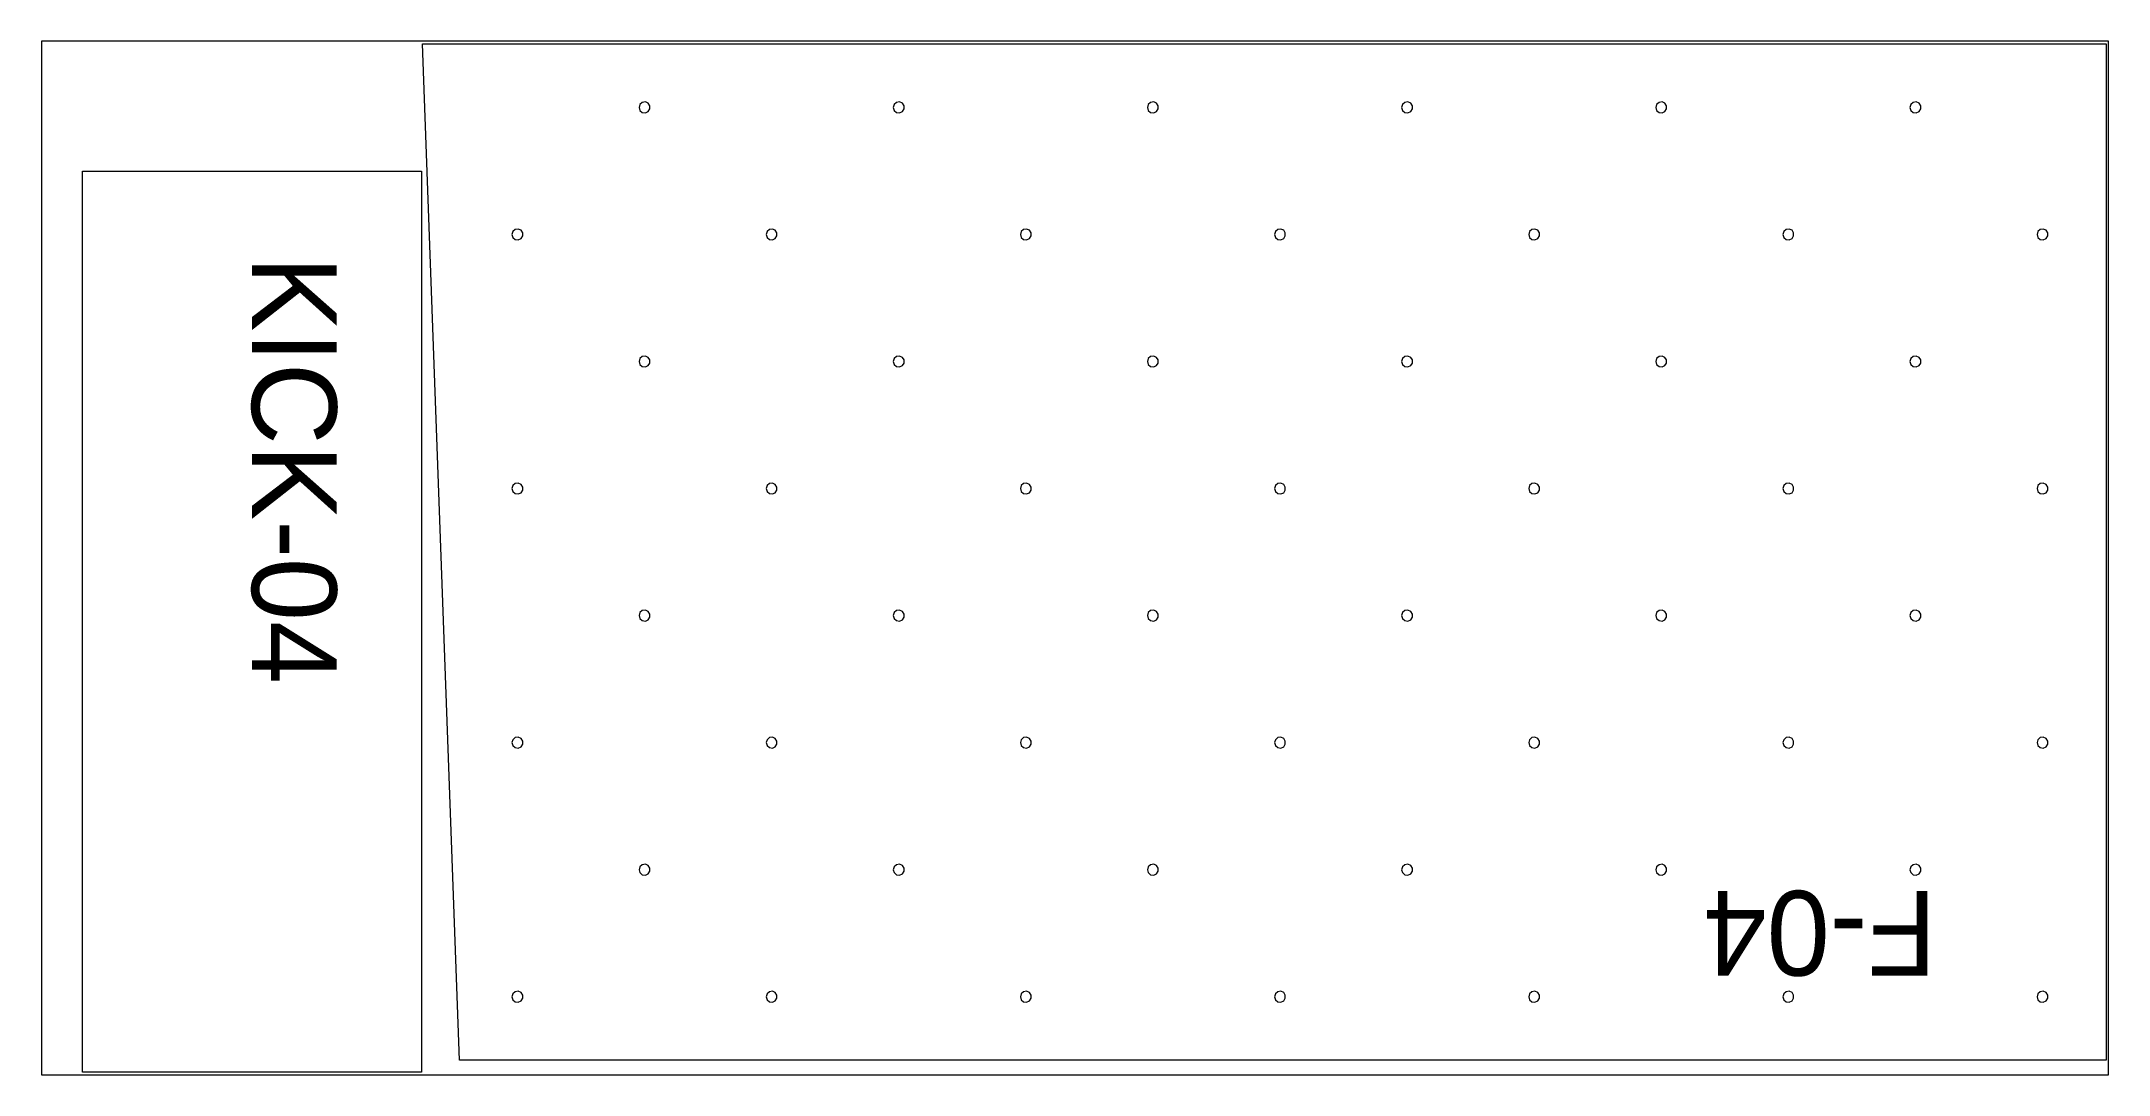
# Model space of a CAD drawing. Extents: x 0 to 287620, y 0 to 1220.
# Drawn here: x 79380 to 81820, y 0 to 1220 of the extents above; entities that cross this region are included whole.
import ezdxf

# ---------------------------------------------------------------- set-up
doc = ezdxf.new("R2010")
doc.units = 0
doc.header["$MEASUREMENT"] = 0
for name, color, linetype, lineweight in [('CUSTOM', 7, 'CONTINUOUS', 0), ('drilling', 7, 'CONTINUOUS', 0), ('FINAL', 7, 'CONTINUOUS', 0)]:
    doc.layers.add(name, color=color, linetype=linetype, lineweight=lineweight)

msp = doc.modelspace()

# ---------------------------------------------------------------- texts
at = {"layer": 'Final', "lineweight": 0}
for s, rotation, p in [('KICK-04', 270, (79628.5, 966.7)), ('F-04', 180, (81617, 217))]:
    msp.add_text(s, height=100, rotation=rotation, dxfattribs=at).set_placement(p)

# ---------------------------------------------------------------- linework, layer by layer
at = {"layer": 'CUSTOM', "lineweight": 0}
msp.add_lwpolyline([(79380, 0), (81820, 0), (81820, 1220), (79380, 1220)], close=True, dxfattribs=at)
at = {"layer": 'drilling', "lineweight": 0}
for points in [[(80085.5, 1142), (80086.5, 1138.5), (80089.3, 1136.1), (80092.9, 1135.6), (80096.3, 1137.1), (80098.2, 1140.2), (80098.2, 1143.8), (80096.3, 1146.9), (80092.9, 1148.4), (80089.3, 1147.9), (80086.5, 1145.5)], [(80385.5, 1142), (80386.5, 1138.5), (80389.3, 1136.1), (80392.9, 1135.6), (80396.3, 1137.1), (80398.2, 1140.2), (80398.2, 1143.8), (80396.3, 1146.9), (80392.9, 1148.4), (80389.3, 1147.9), (80386.5, 1145.5)], [(80685.5, 1142), (80686.5, 1138.5), (80689.3, 1136.1), (80692.9, 1135.6), (80696.3, 1137.1), (80698.2, 1140.2), (80698.2, 1143.8), (80696.3, 1146.9), (80692.9, 1148.4), (80689.3, 1147.9), (80686.5, 1145.5)], [(80985.5, 1142), (80986.5, 1138.5), (80989.3, 1136.1), (80992.9, 1135.6), (80996.3, 1137.1), (80998.2, 1140.2), (80998.2, 1143.8), (80996.3, 1146.9), (80992.9, 1148.4), (80989.3, 1147.9), (80986.5, 1145.5)], [(81285.5, 1142), (81286.5, 1138.5), (81289.3, 1136.1), (81292.9, 1135.6), (81296.3, 1137.1), (81298.2, 1140.2), (81298.2, 1143.8), (81296.3, 1146.9), (81292.9, 1148.4), (81289.3, 1147.9), (81286.5, 1145.5)], [(81585.5, 1142), (81586.5, 1138.5), (81589.3, 1136.1), (81592.9, 1135.6), (81596.3, 1137.1), (81598.2, 1140.2), (81598.2, 1143.8), (81596.3, 1146.9), (81592.9, 1148.4), (81589.3, 1147.9), (81586.5, 1145.5)], [(79935.5, 992), (79936.5, 988.5), (79939.3, 986.1), (79942.9, 985.6), (79946.3, 987.1), (79948.2, 990.2), (79948.2, 993.8), (79946.3, 996.9), (79942.9, 998.4), (79939.3, 997.9), (79936.5, 995.5)], [(80235.5, 992), (80236.5, 988.5), (80239.3, 986.1), (80242.9, 985.6), (80246.3, 987.1), (80248.2, 990.2), (80248.2, 993.8), (80246.3, 996.9), (80242.9, 998.4), (80239.3, 997.9), (80236.5, 995.5)], [(80535.5, 992), (80536.5, 988.5), (80539.3, 986.1), (80542.9, 985.6), (80546.3, 987.1), (80548.2, 990.2), (80548.2, 993.8), (80546.3, 996.9), (80542.9, 998.4), (80539.3, 997.9), (80536.5, 995.5)], [(80835.5, 992), (80836.5, 988.5), (80839.3, 986.1), (80842.9, 985.6), (80846.3, 987.1), (80848.2, 990.2), (80848.2, 993.8), (80846.3, 996.9), (80842.9, 998.4), (80839.3, 997.9), (80836.5, 995.5)], [(81135.5, 992), (81136.5, 988.5), (81139.3, 986.1), (81142.9, 985.6), (81146.3, 987.1), (81148.2, 990.2), (81148.2, 993.8), (81146.3, 996.9), (81142.9, 998.4), (81139.3, 997.9), (81136.5, 995.5)], [(81435.5, 992), (81436.5, 988.5), (81439.3, 986.1), (81442.9, 985.6), (81446.3, 987.1), (81448.2, 990.2), (81448.2, 993.8), (81446.3, 996.9), (81442.9, 998.4), (81439.3, 997.9), (81436.5, 995.5)], [(81735.5, 992), (81736.5, 988.5), (81739.3, 986.1), (81742.9, 985.6), (81746.3, 987.1), (81748.2, 990.2), (81748.2, 993.8), (81746.3, 996.9), (81742.9, 998.4), (81739.3, 997.9), (81736.5, 995.5)], [(80085.5, 842), (80086.5, 838.5), (80089.3, 836.1), (80092.9, 835.6), (80096.3, 837.1), (80098.2, 840.2), (80098.2, 843.8), (80096.3, 846.9), (80092.9, 848.4), (80089.3, 847.9), (80086.5, 845.5)], [(80385.5, 842), (80386.5, 838.5), (80389.3, 836.1), (80392.9, 835.6), (80396.3, 837.1), (80398.2, 840.2), (80398.2, 843.8), (80396.3, 846.9), (80392.9, 848.4), (80389.3, 847.9), (80386.5, 845.5)], [(80685.5, 842), (80686.5, 838.5), (80689.3, 836.1), (80692.9, 835.6), (80696.3, 837.1), (80698.2, 840.2), (80698.2, 843.8), (80696.3, 846.9), (80692.9, 848.4), (80689.3, 847.9), (80686.5, 845.5)], [(80985.5, 842), (80986.5, 838.5), (80989.3, 836.1), (80992.9, 835.6), (80996.3, 837.1), (80998.2, 840.2), (80998.2, 843.8), (80996.3, 846.9), (80992.9, 848.4), (80989.3, 847.9), (80986.5, 845.5)], [(81285.5, 842), (81286.5, 838.5), (81289.3, 836.1), (81292.9, 835.6), (81296.3, 837.1), (81298.2, 840.2), (81298.2, 843.8), (81296.3, 846.9), (81292.9, 848.4), (81289.3, 847.9), (81286.5, 845.5)], [(81585.5, 842), (81586.5, 838.5), (81589.3, 836.1), (81592.9, 835.6), (81596.3, 837.1), (81598.2, 840.2), (81598.2, 843.8), (81596.3, 846.9), (81592.9, 848.4), (81589.3, 847.9), (81586.5, 845.5)], [(79935.5, 692), (79936.5, 688.5), (79939.3, 686.1), (79942.9, 685.6), (79946.3, 687.1), (79948.2, 690.2), (79948.2, 693.8), (79946.3, 696.9), (79942.9, 698.4), (79939.3, 697.9), (79936.5, 695.5)], [(80235.5, 692), (80236.5, 688.5), (80239.3, 686.1), (80242.9, 685.6), (80246.3, 687.1), (80248.2, 690.2), (80248.2, 693.8), (80246.3, 696.9), (80242.9, 698.4), (80239.3, 697.9), (80236.5, 695.5)], [(80535.5, 692), (80536.5, 688.5), (80539.3, 686.1), (80542.9, 685.6), (80546.3, 687.1), (80548.2, 690.2), (80548.2, 693.8), (80546.3, 696.9), (80542.9, 698.4), (80539.3, 697.9), (80536.5, 695.5)], [(80835.5, 692), (80836.5, 688.5), (80839.3, 686.1), (80842.9, 685.6), (80846.3, 687.1), (80848.2, 690.2), (80848.2, 693.8), (80846.3, 696.9), (80842.9, 698.4), (80839.3, 697.9), (80836.5, 695.5)], [(81135.5, 692), (81136.5, 688.5), (81139.3, 686.1), (81142.9, 685.6), (81146.3, 687.1), (81148.2, 690.2), (81148.2, 693.8), (81146.3, 696.9), (81142.9, 698.4), (81139.3, 697.9), (81136.5, 695.5)], [(81435.5, 692), (81436.5, 688.5), (81439.3, 686.1), (81442.9, 685.6), (81446.3, 687.1), (81448.2, 690.2), (81448.2, 693.8), (81446.3, 696.9), (81442.9, 698.4), (81439.3, 697.9), (81436.5, 695.5)], [(81735.5, 692), (81736.5, 688.5), (81739.3, 686.1), (81742.9, 685.6), (81746.3, 687.1), (81748.2, 690.2), (81748.2, 693.8), (81746.3, 696.9), (81742.9, 698.4), (81739.3, 697.9), (81736.5, 695.5)], [(80085.5, 542), (80086.5, 538.5), (80089.3, 536.1), (80092.9, 535.6), (80096.3, 537.1), (80098.2, 540.2), (80098.2, 543.8), (80096.3, 546.9), (80092.9, 548.4), (80089.3, 547.9), (80086.5, 545.5)], [(80385.5, 542), (80386.5, 538.5), (80389.3, 536.1), (80392.9, 535.6), (80396.3, 537.1), (80398.2, 540.2), (80398.2, 543.8), (80396.3, 546.9), (80392.9, 548.4), (80389.3, 547.9), (80386.5, 545.5)], [(80685.5, 542), (80686.5, 538.5), (80689.3, 536.1), (80692.9, 535.6), (80696.3, 537.1), (80698.2, 540.2), (80698.2, 543.8), (80696.3, 546.9), (80692.9, 548.4), (80689.3, 547.9), (80686.5, 545.5)], [(80985.5, 542), (80986.5, 538.5), (80989.3, 536.1), (80992.9, 535.6), (80996.3, 537.1), (80998.2, 540.2), (80998.2, 543.8), (80996.3, 546.9), (80992.9, 548.4), (80989.3, 547.9), (80986.5, 545.5)], [(81285.5, 542), (81286.5, 538.5), (81289.3, 536.1), (81292.9, 535.6), (81296.3, 537.1), (81298.2, 540.2), (81298.2, 543.8), (81296.3, 546.9), (81292.9, 548.4), (81289.3, 547.9), (81286.5, 545.5)], [(81585.5, 542), (81586.5, 538.5), (81589.3, 536.1), (81592.9, 535.6), (81596.3, 537.1), (81598.2, 540.2), (81598.2, 543.8), (81596.3, 546.9), (81592.9, 548.4), (81589.3, 547.9), (81586.5, 545.5)], [(79935.5, 392), (79936.5, 388.5), (79939.3, 386.1), (79942.9, 385.6), (79946.3, 387.1), (79948.2, 390.2), (79948.2, 393.8), (79946.3, 396.9), (79942.9, 398.4), (79939.3, 397.9), (79936.5, 395.5)], [(80235.5, 392), (80236.5, 388.5), (80239.3, 386.1), (80242.9, 385.6), (80246.3, 387.1), (80248.2, 390.2), (80248.2, 393.8), (80246.3, 396.9), (80242.9, 398.4), (80239.3, 397.9), (80236.5, 395.5)], [(80535.5, 392), (80536.5, 388.5), (80539.3, 386.1), (80542.9, 385.6), (80546.3, 387.1), (80548.2, 390.2), (80548.2, 393.8), (80546.3, 396.9), (80542.9, 398.4), (80539.3, 397.9), (80536.5, 395.5)], [(80835.5, 392), (80836.5, 388.5), (80839.3, 386.1), (80842.9, 385.6), (80846.3, 387.1), (80848.2, 390.2), (80848.2, 393.8), (80846.3, 396.9), (80842.9, 398.4), (80839.3, 397.9), (80836.5, 395.5)], [(81135.5, 392), (81136.5, 388.5), (81139.3, 386.1), (81142.9, 385.6), (81146.3, 387.1), (81148.2, 390.2), (81148.2, 393.8), (81146.3, 396.9), (81142.9, 398.4), (81139.3, 397.9), (81136.5, 395.5)], [(81435.5, 392), (81436.5, 388.5), (81439.3, 386.1), (81442.9, 385.6), (81446.3, 387.1), (81448.2, 390.2), (81448.2, 393.8), (81446.3, 396.9), (81442.9, 398.4), (81439.3, 397.9), (81436.5, 395.5)], [(81735.5, 392), (81736.5, 388.5), (81739.3, 386.1), (81742.9, 385.6), (81746.3, 387.1), (81748.2, 390.2), (81748.2, 393.8), (81746.3, 396.9), (81742.9, 398.4), (81739.3, 397.9), (81736.5, 395.5)], [(80085.5, 242), (80086.5, 238.5), (80089.3, 236.1), (80092.9, 235.6), (80096.3, 237.1), (80098.2, 240.2), (80098.2, 243.8), (80096.3, 246.9), (80092.9, 248.4), (80089.3, 247.9), (80086.5, 245.5)], [(80385.5, 242), (80386.5, 238.5), (80389.3, 236.1), (80392.9, 235.6), (80396.3, 237.1), (80398.2, 240.2), (80398.2, 243.8), (80396.3, 246.9), (80392.9, 248.4), (80389.3, 247.9), (80386.5, 245.5)], [(80685.5, 242), (80686.5, 238.5), (80689.3, 236.1), (80692.9, 235.6), (80696.3, 237.1), (80698.2, 240.2), (80698.2, 243.8), (80696.3, 246.9), (80692.9, 248.4), (80689.3, 247.9), (80686.5, 245.5)], [(80985.5, 242), (80986.5, 238.5), (80989.3, 236.1), (80992.9, 235.6), (80996.3, 237.1), (80998.2, 240.2), (80998.2, 243.8), (80996.3, 246.9), (80992.9, 248.4), (80989.3, 247.9), (80986.5, 245.5)], [(81285.5, 242), (81286.5, 238.5), (81289.3, 236.1), (81292.9, 235.6), (81296.3, 237.1), (81298.2, 240.2), (81298.2, 243.8), (81296.3, 246.9), (81292.9, 248.4), (81289.3, 247.9), (81286.5, 245.5)], [(81585.5, 242), (81586.5, 238.5), (81589.3, 236.1), (81592.9, 235.6), (81596.3, 237.1), (81598.2, 240.2), (81598.2, 243.8), (81596.3, 246.9), (81592.9, 248.4), (81589.3, 247.9), (81586.5, 245.5)], [(79935.5, 92), (79936.5, 88.5), (79939.3, 86.1), (79942.9, 85.6), (79946.3, 87.1), (79948.2, 90.2), (79948.2, 93.8), (79946.3, 96.9), (79942.9, 98.4), (79939.3, 97.9), (79936.5, 95.5)], [(80235.5, 92), (80236.5, 88.5), (80239.3, 86.1), (80242.9, 85.6), (80246.3, 87.1), (80248.2, 90.2), (80248.2, 93.8), (80246.3, 96.9), (80242.9, 98.4), (80239.3, 97.9), (80236.5, 95.5)], [(80535.5, 92), (80536.5, 88.5), (80539.3, 86.1), (80542.9, 85.6), (80546.3, 87.1), (80548.2, 90.2), (80548.2, 93.8), (80546.3, 96.9), (80542.9, 98.4), (80539.3, 97.9), (80536.5, 95.5)], [(80835.5, 92), (80836.5, 88.5), (80839.3, 86.1), (80842.9, 85.6), (80846.3, 87.1), (80848.2, 90.2), (80848.2, 93.8), (80846.3, 96.9), (80842.9, 98.4), (80839.3, 97.9), (80836.5, 95.5)], [(81135.5, 92), (81136.5, 88.5), (81139.3, 86.1), (81142.9, 85.6), (81146.3, 87.1), (81148.2, 90.2), (81148.2, 93.8), (81146.3, 96.9), (81142.9, 98.4), (81139.3, 97.9), (81136.5, 95.5)], [(81435.5, 92), (81436.5, 88.5), (81439.3, 86.1), (81442.9, 85.6), (81446.3, 87.1), (81448.2, 90.2), (81448.2, 93.8), (81446.3, 96.9), (81442.9, 98.4), (81439.3, 97.9), (81436.5, 95.5)], [(81735.5, 92), (81736.5, 88.5), (81739.3, 86.1), (81742.9, 85.6), (81746.3, 87.1), (81748.2, 90.2), (81748.2, 93.8), (81746.3, 96.9), (81742.9, 98.4), (81739.3, 97.9), (81736.5, 95.5)]]:
    msp.add_lwpolyline(points, close=True, dxfattribs=at)
at = {"layer": 'Final', "lineweight": 0}
for points in [[(81817, 17), (79873.4, 17), (79829.7, 1217), (81817, 1217)], [(79828.5, 1066.7), (79828.5, 3), (79428.5, 3), (79428.5, 1066.7)]]:
    msp.add_lwpolyline(points, close=True, dxfattribs=at)

msp.set_redraw_order([(e.dxf.handle, doc.entitydb.next_handle()) for e in msp.query("TEXT MTEXT ATTDEF DIMENSION ARC_DIMENSION")])  # texts and dimensions are drawn at this point

doc.saveas('drawing.dxf')
